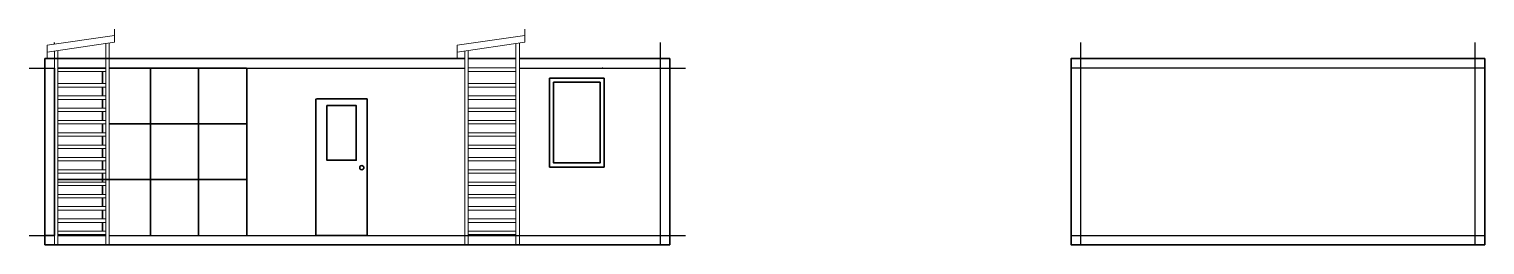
# Model space of a CAD drawing. Header units: metres. Extents: x -165 to 9389, y -108 to -28.
# Drawn here: x 14.22 to 35.51, y -75.21 to -72.05 of the extents above; entities that cross this region are included whole.
import ezdxf

# ---------------------------------------------------------------- set-up
doc = ezdxf.new("R2010")
doc.units = ezdxf.units.M
doc.header["$LTSCALE"] = 5
doc.header["$MEASUREMENT"] = 0
doc.linetypes.add('ACAD_ISO02W100', pattern=[15, 12, -3])
doc.layers.add('1. Linee di taglio', color=5, linetype='Continuous')
for name, color, linetype, lineweight in [('2. linee secondo piano', 9, 'Continuous', 18), ('3. Linee normali', 7, 'Continuous', 35), ('4. Linee nascoste', 2, 'ACAD_ISO02W100', 25)]:
    doc.layers.add(name, color=color, linetype=linetype, lineweight=lineweight)

# ---------------------------------------------------------------- blocks, each defined once
blk = doc.blocks.new('scala sez')
at = {"layer": '2. linee secondo piano', "color": 8}
for p, q in [((0, 0), (0, 2.837)), ((0.05, 0.971), (0.05, 2.844)), ((0.75, 0.971), (0.75, 2.947)), ((0.8, 0.971), (0.8, 2.954)), ((0.05, 2.59), (0.75, 2.59)), ((0.05, 2.54), (0.75, 2.54)), ((0.05, 2.36), (0.75, 2.36)), ((0.05, 2.31), (0.75, 2.31)), ((0.05, 2.18), (0.75, 2.18)), ((0.05, 2.13), (0.75, 2.13)), ((0.05, 2), (0.75, 2)), ((0.05, 1.95), (0.75, 1.95)), ((0.05, 1.82), (0.75, 1.82)), ((0.05, 1.77), (0.75, 1.77)), ((0.05, 1.64), (0.75, 1.64)), ((0.05, 1.59), (0.75, 1.59)), ((0.05, 1.46), (0.75, 1.46)), ((0.05, 1.41), (0.75, 1.41)), ((0.05, 1.28), (0.75, 1.28)), ((0.05, 1.23), (0.75, 1.23)), ((0.05, 1.1), (0.75, 1.1)), ((0.05, 1.05), (0.75, 1.05)), ((0.05, 0.971), (0.05, 0.345)), ((0.05, 0.92), (0.75, 0.92)), ((0.05, 0.87), (0.75, 0.87)), ((0.75, 0.971), (0.75, 0.345)), ((0.8, 0.971), (0.8, 0.345)), ((0.05, 0.74), (0.75, 0.74)), ((0.05, 0.69), (0.75, 0.69)), ((0.05, 0.56), (0.75, 0.56)), ((0.05, 0.51), (0.75, 0.51)), ((0.05, 0.38), (0.75, 0.38)), ((0.05, 0.345), (0.05, 0)), ((0.05, 0.33), (0.75, 0.33)), ((0.75, 0.345), (0.75, 0)), ((0.8, 0.345), (0.8, 0)), ((0, 0), (0.05, 0)), ((0.05, 0.2), (0.75, 0.2)), ((0.05, 0.15), (0.75, 0.15)), ((0.75, 0), (0.8, 0))]:
    blk.add_line(p, q, dxfattribs=at)
for points in [[(-0.108, 2.923), (0.88, 3.067)], [(0.88, 2.966), (0.88, 3.158)], [(-0.108, 2.821), (0.88, 2.966)], [(-0.108, 2.923), (-0.108, 2.73)], [(0.05, 2.54), (0.75, 2.54)]]:
    blk.add_lwpolyline(points, dxfattribs=at)

msp = doc.modelspace()

# ---------------------------------------------------------------- linework, layer by layer
at = {"layer": '1. Linee di taglio'}
msp.add_point((22.6034, -72.6215), dxfattribs=at)
at = {"layer": '3. Linee normali'}
for p, q in [((20.5884, -72.4795), (14.4484, -72.4795)), ((14.4484, -72.4795), (14.4484, -75.2095)), ((21.3384, -72.4795), (20.6384, -72.4795)), ((23.5884, -72.4795), (21.3884, -72.4795)), ((23.5884, -75.2095), (23.5884, -72.4795)), ((35.5083, -72.4795), (35.5083, -75.2095)), ((14.5884, -72.6215), (14.5884, -73.4375)), ((15.2909, -72.6215), (14.6384, -72.6215)), ((15.3384, -72.6215), (15.2909, -72.6215)), ((15.2909, -72.8495), (15.2909, -72.6695)), ((15.2909, -72.6695), (15.2909, -72.8495)), ((15.9934, -72.6215), (15.3884, -72.6215)), ((15.9934, -73.4375), (15.9934, -72.6215)), ((16.6959, -72.6215), (15.9934, -72.6215)), ((15.9934, -72.6215), (15.9934, -73.4375)), ((16.6959, -73.4375), (16.6959, -72.6215)), ((17.3984, -72.6215), (16.6959, -72.6215)), ((16.6959, -72.6215), (16.6959, -73.4375)), ((17.4034, -72.6215), (17.4034, -75.0695)), ((21.8284, -74.0695), (21.8284, -72.7695)), ((21.8284, -72.7695), (22.6284, -72.7695)), ((22.6284, -72.7695), (22.6284, -74.0695)), ((15.2909, -73.0295), (15.2909, -72.8995)), ((15.2909, -72.8995), (15.2909, -73.0295)), ((21.8884, -72.8295), (22.5684, -72.8295)), ((21.8884, -74.0095), (21.8884, -72.8295)), ((22.5684, -72.8295), (22.5684, -74.0095)), ((15.2909, -73.2095), (15.2909, -73.0795)), ((15.2909, -73.0795), (15.2909, -73.2095)), ((18.4134, -73.0695), (18.4134, -75.0695)), ((18.4194, -73.0695), (19.1634, -73.0695)), ((18.5734, -73.1695), (19.0034, -73.1695)), ((18.5734, -73.9695), (18.5734, -73.1695)), ((19.0034, -73.1695), (19.0034, -73.9695)), ((19.1634, -75.0695), (19.1634, -73.0695)), ((14.5884, -73.4375), (14.5884, -74.2535)), ((15.2909, -73.3895), (15.2909, -73.2595)), ((15.2909, -73.2595), (15.2909, -73.3895)), ((15.2909, -73.5695), (15.2909, -73.4395)), ((15.2909, -73.4395), (15.2909, -73.5695)), ((15.3884, -73.4375), (15.9934, -73.4375)), ((15.9934, -73.4375), (15.3884, -73.4375)), ((15.9934, -73.4375), (16.6959, -73.4375)), ((15.9934, -74.2535), (15.9934, -73.4375)), ((16.6959, -73.4375), (15.9934, -73.4375)), ((15.9934, -73.4375), (15.9934, -74.2535)), ((16.6959, -74.2535), (16.6959, -73.4375)), ((17.4034, -73.4375), (16.6959, -73.4375)), ((16.6959, -73.4375), (16.6959, -74.2535)), ((15.2909, -73.7495), (15.2909, -73.6195)), ((15.2909, -73.6195), (15.2909, -73.7495)), ((15.2909, -73.9295), (15.2909, -73.7995)), ((15.2909, -73.7995), (15.2909, -73.9295)), ((15.2909, -74.1095), (15.2909, -73.9795)), ((15.2909, -73.9795), (15.2909, -74.1095)), ((19.0034, -73.9695), (18.5734, -73.9695)), ((22.6284, -74.0695), (21.8284, -74.0695)), ((22.5684, -74.0095), (21.8884, -74.0095)), ((14.5884, -74.2535), (14.5884, -75.0695)), ((14.6384, -74.2535), (15.2909, -74.2535)), ((15.2909, -74.2535), (14.6384, -74.2535)), ((15.2909, -74.2535), (15.2909, -74.1595)), ((15.2909, -74.1595), (15.2909, -74.2535)), ((15.2909, -74.2535), (15.9934, -74.2535)), ((15.2909, -74.2895), (15.2909, -74.2535)), ((15.9934, -74.2535), (15.2909, -74.2535)), ((15.2909, -74.2535), (15.2909, -74.2895)), ((15.9934, -74.2535), (16.6959, -74.2535)), ((15.9934, -75.0695), (15.9934, -74.2535)), ((16.6959, -74.2535), (15.9934, -74.2535)), ((15.9934, -74.2535), (15.9934, -75.0695)), ((16.6959, -74.2535), (17.3984, -74.2535)), ((16.6959, -75.0695), (16.6959, -74.2535)), ((17.4034, -74.2535), (16.6959, -74.2535)), ((16.6959, -74.2535), (16.6959, -75.0695)), ((15.2909, -74.4695), (15.2909, -74.3395)), ((15.2909, -74.3395), (15.2909, -74.4695)), ((15.2909, -74.6495), (15.2909, -74.5195)), ((15.2909, -74.5195), (15.2909, -74.6495)), ((15.2909, -74.8295), (15.2909, -74.6995)), ((15.2909, -74.6995), (15.2909, -74.8295)), ((15.2909, -75.0095), (15.2909, -74.8795)), ((15.2909, -74.8795), (15.2909, -75.0095)), ((14.4484, -75.0695), (14.5884, -75.0695)), ((14.6384, -75.0695), (15.3384, -75.0695)), ((15.2909, -75.0695), (15.2909, -75.0595)), ((15.2909, -75.0595), (15.2909, -75.0695)), ((18.4134, -75.0695), (19.1634, -75.0695)), ((14.4484, -75.2095), (23.5884, -75.2095))]:
    msp.add_line(p, q, dxfattribs=at)
at = {"layer": '3. Linee normali', "flags": 128}
msp.add_lwpolyline([(35.5083, -75.2095), (29.4583, -75.2095), (29.4583, -72.4795), (35.5083, -72.4795)], dxfattribs=at)
msp.add_lwpolyline([(22.5684, -72.8295), (22.5684, -74.0095), (21.8884, -74.0095), (21.8884, -72.8295)], close=True, dxfattribs=at)
at = {"layer": '3. Linee normali'}
msp.add_lwpolyline([(18.5734, -73.1695), (19.0034, -73.1695), (19.0034, -73.9695), (18.5734, -73.9695)], close=True, dxfattribs=at)
msp.add_circle((19.0834, -74.0795), 0.03, dxfattribs=at)
at = {"layer": '4. Linee nascoste'}
for p, q in [((14.5884, -72.2711), (14.5884, -72.2495)), ((23.4484, -72.2495), (23.4484, -75.2095)), ((29.5983, -75.2095), (29.5983, -72.2495)), ((35.3683, -75.2095), (35.3683, -72.2495)), ((14.2184, -72.6215), (14.5884, -72.6215)), ((15.3884, -72.6215), (20.5884, -72.6215)), ((21.3884, -72.6215), (23.8184, -72.6215)), ((29.4583, -72.6195), (35.5083, -72.6195)), ((14.2184, -75.0695), (14.5884, -75.0695)), ((15.3884, -75.0695), (23.8184, -75.0695)), ((29.4583, -75.0695), (35.5083, -75.0695))]:
    msp.add_line(p, q, dxfattribs=at)

# ---------------------------------------------------------------- block references
at = {"layer": '2. linee secondo piano'}
msp.add_blockref('scala sez', (14.5884, -75.2095), dxfattribs=at)
at = {"layer": '2. linee secondo piano', "color": 8}
msp.add_blockref('scala sez', (20.5884, -75.2095), dxfattribs=at)

doc.saveas('drawing.dxf')
